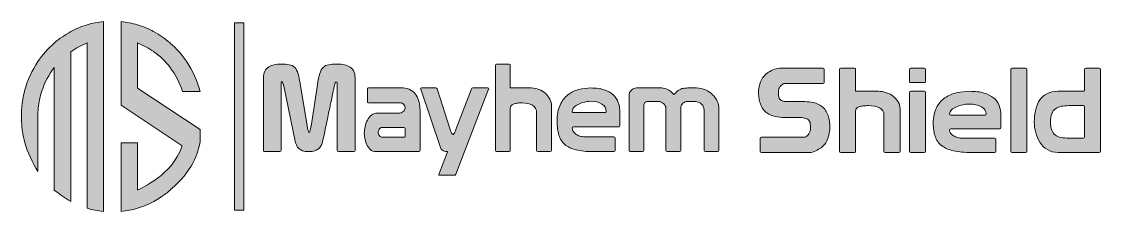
# Model space of a CAD drawing. Extents: x 92 to 728, y -340 to -228.
import ezdxf

# ---------------------------------------------------------------- set-up
doc = ezdxf.new("R2010")
doc.units = 0
doc.header["$MEASUREMENT"] = 0
doc.layers.add('Layer 1', color=7, linetype='Continuous', lineweight=0)

# ---------------------------------------------------------------- blocks, each defined once
blk = doc.blocks.new('Block_1')
at = {"layer": 'Layer 1', "true_color": 0x1b1464, "transparency": 33554687}
h = blk.add_hatch(color=179, dxfattribs=at)
h.dxf.hatch_style = 2
edge = h.paths.add_edge_path()
edge.add_spline(control_points=[(121.08, -233.93), (117.59, -235.8), (114.33, -238.06), (111.33, -240.64), (107.64, -243.84), (104.36, -247.55), (101.59, -251.66), (98.1, -256.85), (95.42, -262.68), (93.76, -268.96), (92.9, -272.22), (92.39, -275.6), (92.1, -279.07), (92.01, -280.11), (92, -281.17), (92, -282.24), (92, -282.24), (92, -285.8), (92, -285.8), (92, -286.94), (92.02, -288.06), (92.12, -289.17), (92.42, -292.64), (93.01, -296.02), (93.88, -299.28), (95.55, -305.48), (98.43, -311.25), (101.64, -316.38), (101.64, -316.38), (101.64, -284.32), (101.64, -284.32), (101.64, -284.22), (101.62, -284.12), (101.62, -284.02), (101.62, -283.92), (101.6, -283.82), (101.6, -283.73), (101.61, -282.15), (101.69, -280.6), (101.85, -279.07), (102.2, -275.56), (102.91, -272.18), (103.98, -268.96), (105.66, -263.88), (108.07, -259.21), (111.29, -255.12), (111.29, -255.12), (111.29, -327.4), (111.29, -327.4), (114.5, -329.99), (117.72, -332.24), (120.93, -334.11), (120.93, -334.11), (120.93, -245.8), (120.93, -245.8), (124.15, -243.69), (127.36, -241.96), (130.58, -240.67), (130.58, -240.67), (130.58, -338.12), (130.58, -338.12), (133.79, -339.05), (137.01, -339.68), (140.22, -340), (140.22, -340), (140.22, -228.04), (140.22, -228.04), (137.01, -228.36), (133.79, -228.99), (130.65, -229.93), (127.25, -230.93), (124.17, -232.28), (121.08, -233.93)], knot_values=[0, 0, 0, 0, 1, 1, 1, 2, 2, 2, 3, 3, 3, 4, 4, 4, 5, 5, 5, 6, 6, 6, 7, 7, 7, 8, 8, 8, 9, 9, 9, 10, 10, 10, 11, 11, 11, 12, 12, 12, 13, 13, 13, 14, 14, 14, 15, 15, 15, 16, 16, 16, 17, 17, 17, 18, 18, 18, 19, 19, 19, 20, 20, 20, 21, 21, 21, 22, 22, 22, 23, 23, 23, 24, 24, 24, 24], degree=3, periodic=0)
h = blk.add_hatch(color=179, dxfattribs=at)
h.dxf.hatch_style = 2
edge = h.paths.add_edge_path()
edge.add_spline(control_points=[(160.31, -267.27), (160.31, -267.27), (160.31, -240.67), (160.31, -240.67), (163.53, -241.95), (166.92, -243.69), (169.93, -245.79), (169.93, -245.8), (169.87, -245.8), (169.87, -245.8), (173.55, -248.38), (176.81, -251.52), (179.59, -255.12), (179.59, -255.12), (179.57, -255.29), (179.57, -255.29), (182.73, -259.38), (185.21, -264.23), (186.89, -269.28), (186.89, -269.28), (197.13, -269.28), (197.13, -269.28), (195.46, -262.54), (192.79, -257.01), (189.3, -251.82), (186.53, -247.71), (183.25, -243.92), (179.56, -240.73), (179.56, -240.73), (179.55, -240.68), (179.55, -240.68), (176.56, -238.1), (173.3, -235.82), (169.81, -233.96), (169.81, -233.96), (169.81, -233.95), (169.81, -233.94), (166.72, -232.29), (163.64, -230.94), (160.24, -229.93), (157.1, -229), (153.88, -228.36), (150.67, -228.04), (150.67, -228.04), (150.67, -277.38), (150.67, -277.38), (150.67, -277.38), (186.57, -301.29), (186.57, -301.29), (186.57, -301.29), (186.49, -301.29), (186.49, -301.29), (186.45, -301.51), (186.39, -301.75), (186.34, -301.98), (180.93, -318.09), (162.29, -326.52), (160.47, -327.3), (160.42, -327.33), (160.36, -327.35), (160.31, -327.37), (160.31, -327.37), (160.31, -299.6), (160.31, -299.6), (160.31, -299.6), (150.67, -299.6), (150.67, -299.6), (150.67, -299.6), (150.67, -340), (150.67, -340), (153.88, -339.68), (157.1, -339.05), (160.24, -338.12), (163.64, -337.11), (166.81, -335.76), (169.9, -334.11), (169.9, -334.11), (169.85, -334.11), (169.85, -334.11), (171.25, -333.36), (172.58, -332.53), (173.91, -331.66), (173.91, -331.66), (173.89, -331.69), (173.89, -331.69), (174.02, -331.6), (174.16, -331.51), (174.29, -331.41), (176.13, -330.18), (177.99, -328.85), (179.6, -327.4), (179.6, -327.4), (179.6, -327.4), (179.6, -327.4), (179.6, -327.34), (179.71, -327.14), (179.78, -327.09), (192.49, -316.41), (196.22, -305.5), (197.19, -298.76), (197.19, -298.76), (197.21, -298.76), (197.21, -298.76), (197.21, -298.59), (197.22, -298.41), (197.25, -298.24), (197.25, -298.23), (197.26, -298.23), (197.26, -298.23), (197.25, -298.12), (197.25, -298), (197.25, -297.88), (197.25, -297.88), (197.26, -297.88), (197.28, -297.88), (197.28, -297.88), (197.28, -296.6), (197.28, -296.6), (197.28, -293.53), (197.31, -291.7), (197.31, -291.7), (197.31, -291.7), (160.31, -267.27), (160.31, -267.27)], knot_values=[0, 0, 0, 0, 1, 1, 1, 2, 2, 2, 3, 3, 3, 4, 4, 4, 5, 5, 5, 6, 6, 6, 7, 7, 7, 8, 8, 8, 9, 9, 9, 10, 10, 10, 11, 11, 11, 12, 12, 12, 13, 13, 13, 14, 14, 14, 15, 15, 15, 16, 16, 16, 17, 17, 17, 18, 18, 18, 19, 19, 19, 20, 20, 20, 21, 21, 21, 22, 22, 22, 23, 23, 23, 24, 24, 24, 25, 25, 25, 26, 26, 26, 27, 27, 27, 28, 28, 28, 29, 29, 29, 30, 30, 30, 31, 31, 31, 32, 32, 32, 33, 33, 33, 34, 34, 34, 35, 35, 35, 36, 36, 36, 37, 37, 37, 38, 38, 38, 39, 39, 39, 40, 40, 40, 41, 41, 41, 41], degree=3, periodic=0)
at = {"layer": 'Layer 1'}
for points, knots in [([(121.08, -233.93), (117.59, -235.8), (114.33, -238.06), (111.33, -240.64), (107.64, -243.84), (104.36, -247.55), (101.59, -251.66), (98.1, -256.85), (95.42, -262.68), (93.76, -268.96), (92.9, -272.22), (92.39, -275.6), (92.1, -279.07), (92.01, -280.11), (92, -281.17), (92, -282.24), (92, -282.24), (92, -285.8), (92, -285.8), (92, -286.94), (92.02, -288.06), (92.12, -289.17), (92.42, -292.64), (93.01, -296.02), (93.88, -299.28), (95.55, -305.48), (98.43, -311.25), (101.64, -316.38), (101.64, -316.38), (101.64, -284.32), (101.64, -284.32), (101.64, -284.22), (101.62, -284.12), (101.62, -284.02), (101.62, -283.92), (101.6, -283.82), (101.6, -283.73), (101.61, -282.15), (101.69, -280.6), (101.85, -279.07), (102.2, -275.56), (102.91, -272.18), (103.98, -268.96), (105.66, -263.88), (108.07, -259.21), (111.29, -255.12), (111.29, -255.12), (111.29, -327.4), (111.29, -327.4), (114.5, -329.99), (117.72, -332.24), (120.93, -334.11), (120.93, -334.11), (120.93, -245.8), (120.93, -245.8), (124.15, -243.69), (127.36, -241.96), (130.58, -240.67), (130.58, -240.67), (130.58, -338.12), (130.58, -338.12), (133.79, -339.05), (137.01, -339.68), (140.22, -340), (140.22, -340), (140.22, -228.04), (140.22, -228.04), (137.01, -228.36), (133.79, -228.99), (130.65, -229.93), (127.25, -230.93), (124.17, -232.28), (121.08, -233.93)], [0, 0, 0, 0, 1, 1, 1, 2, 2, 2, 3, 3, 3, 4, 4, 4, 5, 5, 5, 6, 6, 6, 7, 7, 7, 8, 8, 8, 9, 9, 9, 10, 10, 10, 11, 11, 11, 12, 12, 12, 13, 13, 13, 14, 14, 14, 15, 15, 15, 16, 16, 16, 17, 17, 17, 18, 18, 18, 19, 19, 19, 20, 20, 20, 21, 21, 21, 22, 22, 22, 23, 23, 23, 24, 24, 24, 24]), ([(160.31, -267.27), (160.31, -267.27), (160.31, -240.67), (160.31, -240.67), (163.53, -241.95), (166.92, -243.69), (169.93, -245.79), (169.93, -245.8), (169.87, -245.8), (169.87, -245.8), (173.55, -248.38), (176.81, -251.52), (179.59, -255.12), (179.59, -255.12), (179.57, -255.29), (179.57, -255.29), (182.73, -259.38), (185.21, -264.23), (186.89, -269.28), (186.89, -269.28), (197.13, -269.28), (197.13, -269.28), (195.46, -262.54), (192.79, -257.01), (189.3, -251.82), (186.53, -247.71), (183.25, -243.92), (179.56, -240.73), (179.56, -240.73), (179.55, -240.68), (179.55, -240.68), (176.56, -238.1), (173.3, -235.82), (169.81, -233.96), (169.81, -233.96), (169.81, -233.95), (169.81, -233.94), (166.72, -232.29), (163.64, -230.94), (160.24, -229.93), (157.1, -229), (153.88, -228.36), (150.67, -228.04), (150.67, -228.04), (150.67, -277.38), (150.67, -277.38), (150.67, -277.38), (186.57, -301.29), (186.57, -301.29), (186.57, -301.29), (186.49, -301.29), (186.49, -301.29), (186.45, -301.51), (186.39, -301.75), (186.34, -301.98), (180.93, -318.09), (162.29, -326.52), (160.47, -327.3), (160.42, -327.33), (160.36, -327.35), (160.31, -327.37), (160.31, -327.37), (160.31, -299.6), (160.31, -299.6), (160.31, -299.6), (150.67, -299.6), (150.67, -299.6), (150.67, -299.6), (150.67, -340), (150.67, -340), (153.88, -339.68), (157.1, -339.05), (160.24, -338.12), (163.64, -337.11), (166.81, -335.76), (169.9, -334.11), (169.9, -334.11), (169.85, -334.11), (169.85, -334.11), (171.25, -333.36), (172.58, -332.53), (173.91, -331.66), (173.91, -331.66), (173.89, -331.69), (173.89, -331.69), (174.02, -331.6), (174.16, -331.51), (174.29, -331.41), (176.13, -330.18), (177.99, -328.85), (179.6, -327.4), (179.6, -327.4), (179.6, -327.4), (179.6, -327.4), (179.6, -327.34), (179.71, -327.14), (179.78, -327.09), (192.49, -316.41), (196.22, -305.5), (197.19, -298.76), (197.19, -298.76), (197.21, -298.76), (197.21, -298.76), (197.21, -298.59), (197.22, -298.41), (197.25, -298.24), (197.25, -298.23), (197.26, -298.23), (197.26, -298.23), (197.25, -298.12), (197.25, -298), (197.25, -297.88), (197.25, -297.88), (197.26, -297.88), (197.28, -297.88), (197.28, -297.88), (197.28, -296.6), (197.28, -296.6), (197.28, -293.53), (197.31, -291.7), (197.31, -291.7), (197.31, -291.7), (160.31, -267.27), (160.31, -267.27)], [0, 0, 0, 0, 1, 1, 1, 2, 2, 2, 3, 3, 3, 4, 4, 4, 5, 5, 5, 6, 6, 6, 7, 7, 7, 8, 8, 8, 9, 9, 9, 10, 10, 10, 11, 11, 11, 12, 12, 12, 13, 13, 13, 14, 14, 14, 15, 15, 15, 16, 16, 16, 17, 17, 17, 18, 18, 18, 19, 19, 19, 20, 20, 20, 21, 21, 21, 22, 22, 22, 23, 23, 23, 24, 24, 24, 25, 25, 25, 26, 26, 26, 27, 27, 27, 28, 28, 28, 29, 29, 29, 30, 30, 30, 31, 31, 31, 32, 32, 32, 33, 33, 33, 34, 34, 34, 35, 35, 35, 36, 36, 36, 37, 37, 37, 38, 38, 38, 39, 39, 39, 40, 40, 40, 41, 41, 41, 41])]:
    blk.add_open_spline(points, degree=3, knots=knots, dxfattribs=at)
blk = doc.blocks.new('Block_2')
at = {"layer": 'Layer 1', "true_color": 0x1b1464, "transparency": 33554687}
h = blk.add_hatch(color=179, dxfattribs=at)
h.dxf.hatch_style = 2
edge = h.paths.add_edge_path()
edge.add_spline(control_points=[(234.45, -261.31), (234.45, -259.72), (234.74, -258.4), (235.32, -257.35), (235.89, -256.29), (236.66, -255.45), (237.62, -254.83), (238.58, -254.21), (239.67, -253.76), (240.9, -253.5), (242.12, -253.23), (243.38, -253.1), (244.68, -253.1), (246.74, -253.1), (248.42, -253.22), (249.72, -253.46), (251.01, -253.7), (252.08, -254.24), (252.92, -255.08), (253.76, -255.92), (254.42, -257.18), (254.9, -258.86), (255.38, -260.54), (255.86, -262.82), (256.34, -265.7), (256.34, -265.7), (260.23, -289.53), (260.23, -289.53), (260.28, -289.73), (260.34, -290.04), (260.41, -290.47), (260.48, -290.9), (260.58, -291.33), (260.7, -291.76), (260.82, -292.2), (260.94, -292.58), (261.06, -292.92), (261.18, -293.25), (261.29, -293.42), (261.38, -293.42), (261.48, -293.42), (261.6, -293.25), (261.74, -292.92), (261.89, -292.58), (262.01, -292.2), (262.1, -291.76), (262.2, -291.33), (262.29, -290.91), (262.39, -290.5), (262.49, -290.1), (262.53, -289.85), (262.53, -289.75), (262.53, -289.75), (266.28, -265.41), (266.28, -265.41), (266.71, -262.63), (267.18, -260.41), (267.68, -258.75), (268.19, -257.1), (268.86, -255.86), (269.7, -255.04), (270.54, -254.23), (271.63, -253.7), (272.97, -253.46), (274.32, -253.22), (276.04, -253.1), (278.16, -253.1), (281.18, -253.1), (283.65, -253.7), (285.57, -254.9), (287.49, -256.1), (288.45, -258.17), (288.45, -261.09), (288.45, -261.09), (288.45, -304), (288.45, -304), (288.45, -304.48), (288.21, -304.72), (287.73, -304.72), (287.73, -304.72), (278.73, -304.72), (278.73, -304.72), (278.25, -304.72), (278.01, -304.48), (278.01, -304), (278.01, -304), (278.01, -264.76), (278.01, -264.76), (278.01, -264.67), (277.99, -264.47), (277.94, -264.15), (277.89, -263.84), (277.75, -263.68), (277.51, -263.68), (277.27, -263.68), (277.09, -263.77), (276.97, -263.94), (276.85, -264.11), (276.74, -264.29), (276.65, -264.48), (276.6, -264.57), (276.54, -264.79), (276.47, -265.12), (276.39, -265.46), (276.32, -265.82), (276.25, -266.2), (276.18, -266.59), (276.11, -266.97), (276.03, -267.36), (275.96, -267.74), (275.9, -268.03), (275.85, -268.22), (275.57, -269.42), (275.29, -270.68), (275.03, -272), (274.76, -273.32), (274.39, -275.07), (273.91, -277.26), (273.43, -279.44), (272.84, -282.22), (272.15, -285.61), (271.45, -288.99), (270.53, -293.33), (269.37, -298.6), (269.23, -299.37), (268.99, -300.12), (268.65, -300.84), (268.32, -301.56), (267.85, -302.2), (267.25, -302.78), (266.65, -303.36), (265.85, -303.82), (264.84, -304.18), (263.83, -304.54), (262.56, -304.72), (261.02, -304.72), (259.63, -304.72), (258.49, -304.56), (257.6, -304.22), (256.71, -303.88), (255.98, -303.46), (255.41, -302.96), (254.83, -302.46), (254.4, -301.89), (254.11, -301.27), (253.82, -300.65), (253.61, -300.04), (253.46, -299.47), (253.46, -299.47), (246.26, -265.2), (246.26, -265.2), (246.21, -265.1), (246.13, -264.83), (246.01, -264.37), (245.89, -263.91), (245.73, -263.66), (245.54, -263.61), (245.54, -263.61), (245.18, -263.61), (245.18, -263.61), (244.99, -263.61), (244.89, -263.78), (244.89, -264.12), (244.89, -264.12), (244.89, -304), (244.89, -304), (244.89, -304.48), (244.65, -304.72), (244.17, -304.72), (244.17, -304.72), (235.17, -304.72), (235.17, -304.72), (234.69, -304.72), (234.45, -304.48), (234.45, -304), (234.45, -304), (234.45, -261.31), (234.45, -261.31)], knot_values=[0, 0, 0, 0, 1, 1, 1, 2, 2, 2, 3, 3, 3, 4, 4, 4, 5, 5, 5, 6, 6, 6, 7, 7, 7, 8, 8, 8, 9, 9, 9, 10, 10, 10, 11, 11, 11, 12, 12, 12, 13, 13, 13, 14, 14, 14, 15, 15, 15, 16, 16, 16, 17, 17, 17, 18, 18, 18, 19, 19, 19, 20, 20, 20, 21, 21, 21, 22, 22, 22, 23, 23, 23, 24, 24, 24, 25, 25, 25, 26, 26, 26, 27, 27, 27, 28, 28, 28, 29, 29, 29, 30, 30, 30, 31, 31, 31, 32, 32, 32, 33, 33, 33, 34, 34, 34, 35, 35, 35, 36, 36, 36, 37, 37, 37, 38, 38, 38, 39, 39, 39, 40, 40, 40, 41, 41, 41, 42, 42, 42, 43, 43, 43, 44, 44, 44, 45, 45, 45, 46, 46, 46, 47, 47, 47, 48, 48, 48, 49, 49, 49, 50, 50, 50, 51, 51, 51, 52, 52, 52, 53, 53, 53, 54, 54, 54, 55, 55, 55, 56, 56, 56, 57, 57, 57, 58, 58, 58, 59, 59, 59, 59], degree=3, periodic=0)
h = blk.add_hatch(color=179, dxfattribs=at)
h.dxf.hatch_style = 2
edge = h.paths.add_edge_path()
edge.add_spline(control_points=[(392.96, -277.4), (391.3, -276.46), (389.28, -276), (386.88, -276), (386.06, -276), (385.24, -276.03), (384.43, -276.1), (383.61, -276.18), (382.88, -276.32), (382.23, -276.54), (381.58, -276.75), (381.04, -277.08), (380.61, -277.51), (380.18, -277.94), (379.96, -278.49), (379.96, -279.16), (379.96, -279.16), (379.96, -304), (379.96, -304), (379.96, -304.48), (379.72, -304.72), (379.24, -304.72), (379.24, -304.72), (371.9, -304.72), (371.9, -304.72), (371.42, -304.72), (371.18, -304.48), (371.18, -304), (371.18, -304), (371.18, -296.66), (371.18, -296.66), (371.18, -296.66), (371.18, -296.52), (371.18, -296.52), (371.18, -296.52), (371.18, -253.82), (371.18, -253.82), (371.18, -253.34), (371.42, -253.1), (371.9, -253.1), (371.9, -253.1), (379.24, -253.1), (379.24, -253.1), (379.72, -253.1), (379.96, -253.34), (379.96, -253.82), (379.96, -253.82), (379.96, -267.21), (379.96, -267.21), (379.96, -267.21), (392.49, -267.21), (392.49, -267.21), (393.98, -267.21), (395.43, -267.49), (396.85, -268.04), (398.26, -268.59), (399.51, -269.36), (400.59, -270.34), (401.67, -271.33), (402.55, -272.47), (403.22, -273.76), (403.89, -275.06), (404.23, -276.43), (404.23, -277.87), (404.23, -277.87), (404.23, -304), (404.23, -304), (404.23, -304.48), (403.99, -304.72), (403.51, -304.72), (403.51, -304.72), (396.16, -304.72), (396.16, -304.72), (395.68, -304.72), (395.44, -304.48), (395.44, -304), (395.44, -304), (395.44, -281.97), (395.44, -281.97), (395.44, -279.86), (394.62, -278.34), (392.96, -277.4)], knot_values=[0, 0, 0, 0, 1, 1, 1, 2, 2, 2, 3, 3, 3, 4, 4, 4, 5, 5, 5, 6, 6, 6, 7, 7, 7, 8, 8, 8, 9, 9, 9, 10, 10, 10, 11, 11, 11, 12, 12, 12, 13, 13, 13, 14, 14, 14, 15, 15, 15, 16, 16, 16, 17, 17, 17, 18, 18, 18, 19, 19, 19, 20, 20, 20, 21, 21, 21, 22, 22, 22, 23, 23, 23, 24, 24, 24, 25, 25, 25, 26, 26, 26, 27, 27, 27, 27], degree=3, periodic=0)
h = blk.add_hatch(color=179, dxfattribs=at)
h.dxf.hatch_style = 2
edge = h.paths.add_edge_path()
edge.add_spline(control_points=[(317.25, -296.3), (317.73, -296.3), (317.97, -296.06), (317.97, -295.58), (317.97, -295.58), (317.97, -291.26), (317.97, -291.26), (317.97, -290.78), (317.73, -290.54), (317.25, -290.54), (317.25, -290.54), (304.44, -290.54), (304.44, -290.54), (303.76, -290.54), (303.21, -290.82), (302.78, -291.37), (302.35, -291.92), (302.13, -292.53), (302.13, -293.2), (302.13, -294.02), (302.37, -294.74), (302.85, -295.36), (303.33, -295.99), (304, -296.3), (304.87, -296.3), (304.87, -296.3), (317.25, -296.3), (317.25, -296.3)], knot_values=[0, 0, 0, 0, 1, 1, 1, 2, 2, 2, 3, 3, 3, 4, 4, 4, 5, 5, 5, 6, 6, 6, 7, 7, 7, 8, 8, 8, 9, 9, 9, 9], degree=3, periodic=0)
edge = h.paths.add_edge_path()
edge.add_spline(control_points=[(296.45, -267.21), (296.45, -267.21), (316.75, -267.21), (316.75, -267.21), (318.57, -267.21), (320.12, -267.61), (321.39, -268.4), (322.66, -269.19), (323.7, -270.21), (324.49, -271.46), (325.28, -272.71), (325.86, -274.1), (326.22, -275.64), (326.58, -277.17), (326.76, -278.71), (326.76, -280.24), (326.76, -280.24), (326.76, -304), (326.76, -304), (326.76, -304.48), (326.52, -304.72), (326.04, -304.72), (326.04, -304.72), (300.91, -304.72), (300.91, -304.72), (299.47, -304.72), (298.29, -304.28), (297.38, -303.39), (296.47, -302.5), (295.76, -301.46), (295.26, -300.26), (294.75, -299.06), (294.4, -297.86), (294.21, -296.66), (294.02, -295.46), (293.92, -294.55), (293.92, -293.92), (293.92, -292.77), (294.07, -291.5), (294.36, -290.11), (294.64, -288.72), (295.1, -287.43), (295.72, -286.26), (296.35, -285.08), (297.16, -284.09), (298.17, -283.27), (299.18, -282.45), (300.4, -282.04), (301.85, -282.04), (301.85, -282.04), (313.87, -282.04), (313.87, -282.04), (315.12, -282.04), (316.11, -281.75), (316.86, -281.14), (317.6, -280.54), (317.97, -279.84), (317.97, -279.02), (317.97, -278.35), (317.73, -277.68), (317.25, -277), (316.77, -276.33), (316.15, -276), (315.38, -276), (315.38, -276), (296.45, -276), (296.45, -276), (295.96, -276), (295.72, -275.76), (295.72, -275.28), (295.72, -275.28), (295.72, -267.93), (295.72, -267.93), (295.72, -267.45), (295.96, -267.21), (296.45, -267.21)], knot_values=[0, 0, 0, 0, 1, 1, 1, 2, 2, 2, 3, 3, 3, 4, 4, 4, 5, 5, 5, 6, 6, 6, 7, 7, 7, 8, 8, 8, 9, 9, 9, 10, 10, 10, 11, 11, 11, 12, 12, 12, 13, 13, 13, 14, 14, 14, 15, 15, 15, 16, 16, 16, 17, 17, 17, 18, 18, 18, 19, 19, 19, 20, 20, 20, 21, 21, 21, 22, 22, 22, 23, 23, 23, 24, 24, 24, 25, 25, 25, 25], degree=3, periodic=0)
h = blk.add_hatch(color=179, dxfattribs=at)
h.dxf.hatch_style = 2
edge = h.paths.add_edge_path()
edge.add_spline(control_points=[(338.21, -318.69), (337.96, -318.69), (337.84, -318.6), (337.84, -318.4), (337.84, -318.4), (337.84, -318.19), (337.84, -318.19), (337.84, -318.19), (342.88, -304.87), (342.88, -304.87), (342.88, -304.87), (342.88, -304.8), (342.88, -304.8), (342.88, -304.7), (342.72, -304.65), (342.38, -304.65), (342.04, -304.65), (341.66, -304.61), (341.23, -304.51), (340.8, -304.41), (340.35, -304.21), (339.9, -303.9), (339.44, -303.58), (339.09, -303.07), (338.85, -302.35), (338.85, -302.35), (327.19, -268), (327.19, -268), (327.14, -267.96), (327.12, -267.86), (327.12, -267.72), (327.12, -267.38), (327.28, -267.21), (327.62, -267.21), (327.62, -267.21), (335.97, -267.21), (335.97, -267.21), (336.4, -267.21), (336.69, -267.38), (336.84, -267.72), (336.84, -267.72), (344.47, -291.69), (344.47, -291.69), (344.52, -291.84), (344.59, -292.06), (344.68, -292.38), (344.78, -292.69), (344.91, -293), (345.08, -293.31), (345.25, -293.63), (345.43, -293.91), (345.62, -294.18), (345.81, -294.44), (346, -294.57), (346.2, -294.57), (346.39, -294.57), (346.58, -294.45), (346.77, -294.21), (346.96, -293.97), (347.13, -293.7), (347.28, -293.38), (347.42, -293.07), (347.55, -292.76), (347.67, -292.45), (347.79, -292.14), (347.88, -291.91), (347.92, -291.76), (347.92, -291.76), (357.07, -267.64), (357.07, -267.64), (357.16, -267.36), (357.43, -267.21), (357.86, -267.21), (357.86, -267.21), (366.5, -267.21), (366.5, -267.21), (366.98, -267.21), (367.22, -267.38), (367.22, -267.72), (367.22, -267.81), (367.2, -267.91), (367.15, -268), (367.15, -268), (347.92, -318.12), (347.92, -318.12), (347.78, -318.5), (347.4, -318.69), (346.77, -318.69), (346.77, -318.69), (338.21, -318.69), (338.21, -318.69)], knot_values=[0, 0, 0, 0, 1, 1, 1, 2, 2, 2, 3, 3, 3, 4, 4, 4, 5, 5, 5, 6, 6, 6, 7, 7, 7, 8, 8, 8, 9, 9, 9, 10, 10, 10, 11, 11, 11, 12, 12, 12, 13, 13, 13, 14, 14, 14, 15, 15, 15, 16, 16, 16, 17, 17, 17, 18, 18, 18, 19, 19, 19, 20, 20, 20, 21, 21, 21, 22, 22, 22, 23, 23, 23, 24, 24, 24, 25, 25, 25, 26, 26, 26, 27, 27, 27, 28, 28, 28, 29, 29, 29, 30, 30, 30, 30], degree=3, periodic=0)
h = blk.add_hatch(color=179, dxfattribs=at)
h.dxf.hatch_style = 2
edge = h.paths.add_edge_path()
edge.add_spline(control_points=[(435.69, -281.76), (436.17, -281.76), (436.41, -281.52), (436.41, -281.04), (436.41, -279.21), (435.57, -277.76), (433.89, -276.68), (432.21, -275.6), (429.86, -275.06), (426.83, -275.06), (425.87, -275.06), (424.81, -275.2), (423.63, -275.49), (422.45, -275.78), (421.33, -276.18), (420.25, -276.68), (419.17, -277.18), (418.27, -277.81), (417.55, -278.55), (416.83, -279.3), (416.47, -280.13), (416.47, -281.04), (416.47, -281.52), (416.71, -281.76), (417.19, -281.76), (417.19, -281.76), (435.69, -281.76), (435.69, -281.76)], knot_values=[0, 0, 0, 0, 1, 1, 1, 2, 2, 2, 3, 3, 3, 4, 4, 4, 5, 5, 5, 6, 6, 6, 7, 7, 7, 8, 8, 8, 9, 9, 9, 9], degree=3, periodic=0)
edge = h.paths.add_edge_path()
edge.add_spline(control_points=[(416.47, -290.9), (416.47, -291.62), (416.66, -292.28), (417.04, -292.88), (417.43, -293.48), (417.94, -294.01), (418.59, -294.46), (419.24, -294.92), (420.02, -295.28), (420.93, -295.54), (421.84, -295.81), (422.8, -295.94), (423.81, -295.94), (423.81, -295.94), (440.95, -295.94), (440.95, -295.94), (441.43, -295.94), (441.67, -296.18), (441.67, -296.66), (441.67, -296.66), (441.67, -304), (441.67, -304), (441.67, -304.48), (441.43, -304.72), (440.95, -304.72), (440.95, -304.72), (428.78, -304.72), (428.78, -304.72), (424.75, -304.72), (421.37, -304.39), (418.66, -303.72), (415.95, -303.04), (413.77, -301.98), (412.11, -300.51), (410.46, -299.05), (409.28, -297.19), (408.58, -294.93), (407.89, -292.68), (407.54, -289.96), (407.54, -286.8), (407.54, -282.96), (408.13, -279.78), (409.3, -277.26), (410.48, -274.74), (412.01, -272.73), (413.91, -271.24), (415.81, -269.76), (417.94, -268.71), (420.32, -268.11), (422.7, -267.51), (425.08, -267.21), (427.48, -267.21), (430.46, -267.21), (433.03, -267.56), (435.19, -268.26), (437.35, -268.95), (439.12, -269.94), (440.51, -271.21), (441.91, -272.48), (442.93, -274.03), (443.58, -275.85), (444.22, -277.68), (444.55, -279.72), (444.55, -281.97), (444.55, -281.97), (444.55, -289.46), (444.55, -289.46), (444.55, -289.94), (444.31, -290.18), (443.83, -290.18), (443.83, -290.18), (417.19, -290.18), (417.19, -290.18), (416.71, -290.18), (416.47, -290.42), (416.47, -290.9)], knot_values=[0, 0, 0, 0, 1, 1, 1, 2, 2, 2, 3, 3, 3, 4, 4, 4, 5, 5, 5, 6, 6, 6, 7, 7, 7, 8, 8, 8, 9, 9, 9, 10, 10, 10, 11, 11, 11, 12, 12, 12, 13, 13, 13, 14, 14, 14, 15, 15, 15, 16, 16, 16, 17, 17, 17, 18, 18, 18, 19, 19, 19, 20, 20, 20, 21, 21, 21, 22, 22, 22, 23, 23, 23, 24, 24, 24, 25, 25, 25, 25], degree=3, periodic=0)
h = blk.add_hatch(color=179, dxfattribs=at)
h.dxf.hatch_style = 2
edge = h.paths.add_edge_path()
edge.add_spline(control_points=[(449.88, -271.53), (449.88, -270.33), (450.34, -269.31), (451.28, -268.47), (452.21, -267.63), (453.21, -267.21), (454.27, -267.21), (454.27, -267.21), (469.17, -267.21), (469.17, -267.21), (470.42, -267.21), (471.57, -267.5), (472.63, -268.08), (473.68, -268.65), (474.45, -269.18), (474.93, -269.66), (475.17, -269.9), (475.45, -270.18), (475.76, -270.49), (476.07, -270.8), (476.27, -270.96), (476.37, -270.96), (476.47, -270.96), (476.6, -270.87), (476.77, -270.7), (476.93, -270.54), (477.14, -270.31), (477.38, -270.02), (477.62, -269.73), (477.92, -269.42), (478.28, -269.08), (478.64, -268.75), (479.08, -268.46), (479.61, -268.22), (480.57, -267.69), (481.54, -267.39), (482.53, -267.32), (483.51, -267.25), (484.15, -267.21), (484.43, -267.21), (484.43, -267.21), (489.55, -267.21), (489.55, -267.21), (491.51, -267.21), (493.31, -267.58), (494.95, -268.33), (496.58, -269.07), (497.98, -270.02), (499.16, -271.17), (500.33, -272.32), (501.25, -273.61), (501.89, -275.02), (502.54, -276.44), (502.87, -277.82), (502.87, -279.16), (502.87, -279.16), (502.87, -304), (502.87, -304), (502.87, -304.48), (502.63, -304.72), (502.15, -304.72), (502.15, -304.72), (494.88, -304.72), (494.88, -304.72), (494.35, -304.72), (494.08, -304.48), (494.08, -304), (494.08, -304), (494.08, -280.1), (494.08, -280.1), (494.08, -279.33), (493.91, -278.65), (493.58, -278.05), (493.24, -277.45), (492.82, -276.93), (492.32, -276.5), (491.81, -276.07), (491.26, -275.74), (490.66, -275.53), (490.06, -275.31), (489.5, -275.2), (488.97, -275.2), (488.97, -275.2), (484.22, -275.2), (484.22, -275.2), (483.35, -275.2), (482.5, -275.53), (481.66, -276.18), (480.82, -276.82), (480.4, -277.77), (480.4, -279.02), (480.4, -279.02), (480.4, -304), (480.4, -304), (480.4, -304.48), (480.16, -304.72), (479.68, -304.72), (479.68, -304.72), (472.34, -304.72), (472.34, -304.72), (471.86, -304.72), (471.62, -304.48), (471.62, -304), (471.62, -304), (471.62, -279.02), (471.62, -279.02), (471.62, -278.06), (471.15, -277.18), (470.21, -276.39), (469.28, -275.6), (468.26, -275.2), (467.16, -275.2), (467.16, -275.2), (460.53, -275.2), (460.53, -275.2), (460, -275.2), (459.56, -275.42), (459.2, -275.85), (458.84, -276.28), (458.66, -276.79), (458.66, -277.36), (458.66, -277.36), (458.66, -304), (458.66, -304), (458.66, -304.48), (458.42, -304.72), (457.94, -304.72), (457.94, -304.72), (450.59, -304.72), (450.59, -304.72), (450.11, -304.72), (449.88, -304.48), (449.88, -304), (449.88, -304), (449.88, -271.53), (449.88, -271.53)], knot_values=[0, 0, 0, 0, 1, 1, 1, 2, 2, 2, 3, 3, 3, 4, 4, 4, 5, 5, 5, 6, 6, 6, 7, 7, 7, 8, 8, 8, 9, 9, 9, 10, 10, 10, 11, 11, 11, 12, 12, 12, 13, 13, 13, 14, 14, 14, 15, 15, 15, 16, 16, 16, 17, 17, 17, 18, 18, 18, 19, 19, 19, 20, 20, 20, 21, 21, 21, 22, 22, 22, 23, 23, 23, 24, 24, 24, 25, 25, 25, 26, 26, 26, 27, 27, 27, 28, 28, 28, 29, 29, 29, 30, 30, 30, 31, 31, 31, 32, 32, 32, 33, 33, 33, 34, 34, 34, 35, 35, 35, 36, 36, 36, 37, 37, 37, 38, 38, 38, 39, 39, 39, 40, 40, 40, 41, 41, 41, 42, 42, 42, 43, 43, 43, 44, 44, 44, 45, 45, 45, 45], degree=3, periodic=0)
at = {"layer": 'Layer 1'}
for points, knots in [([(234.45, -261.31), (234.45, -259.72), (234.74, -258.4), (235.32, -257.35), (235.89, -256.29), (236.66, -255.45), (237.62, -254.83), (238.58, -254.21), (239.67, -253.76), (240.9, -253.5), (242.12, -253.23), (243.38, -253.1), (244.68, -253.1), (246.74, -253.1), (248.42, -253.22), (249.72, -253.46), (251.01, -253.7), (252.08, -254.24), (252.92, -255.08), (253.76, -255.92), (254.42, -257.18), (254.9, -258.86), (255.38, -260.54), (255.86, -262.82), (256.34, -265.7), (256.34, -265.7), (260.23, -289.53), (260.23, -289.53), (260.28, -289.73), (260.34, -290.04), (260.41, -290.47), (260.48, -290.9), (260.58, -291.33), (260.7, -291.76), (260.82, -292.2), (260.94, -292.58), (261.06, -292.92), (261.18, -293.25), (261.29, -293.42), (261.38, -293.42), (261.48, -293.42), (261.6, -293.25), (261.74, -292.92), (261.89, -292.58), (262.01, -292.2), (262.1, -291.76), (262.2, -291.33), (262.29, -290.91), (262.39, -290.5), (262.49, -290.1), (262.53, -289.85), (262.53, -289.75), (262.53, -289.75), (266.28, -265.41), (266.28, -265.41), (266.71, -262.63), (267.18, -260.41), (267.68, -258.75), (268.19, -257.1), (268.86, -255.86), (269.7, -255.04), (270.54, -254.23), (271.63, -253.7), (272.97, -253.46), (274.32, -253.22), (276.04, -253.1), (278.16, -253.1), (281.18, -253.1), (283.65, -253.7), (285.57, -254.9), (287.49, -256.1), (288.45, -258.17), (288.45, -261.09), (288.45, -261.09), (288.45, -304), (288.45, -304), (288.45, -304.48), (288.21, -304.72), (287.73, -304.72), (287.73, -304.72), (278.73, -304.72), (278.73, -304.72), (278.25, -304.72), (278.01, -304.48), (278.01, -304), (278.01, -304), (278.01, -264.76), (278.01, -264.76), (278.01, -264.67), (277.99, -264.47), (277.94, -264.15), (277.89, -263.84), (277.75, -263.68), (277.51, -263.68), (277.27, -263.68), (277.09, -263.77), (276.97, -263.94), (276.85, -264.11), (276.74, -264.29), (276.65, -264.48), (276.6, -264.57), (276.54, -264.79), (276.47, -265.12), (276.39, -265.46), (276.32, -265.82), (276.25, -266.2), (276.18, -266.59), (276.11, -266.97), (276.03, -267.36), (275.96, -267.74), (275.9, -268.03), (275.85, -268.22), (275.57, -269.42), (275.29, -270.68), (275.03, -272), (274.76, -273.32), (274.39, -275.07), (273.91, -277.26), (273.43, -279.44), (272.84, -282.22), (272.15, -285.61), (271.45, -288.99), (270.53, -293.33), (269.37, -298.6), (269.23, -299.37), (268.99, -300.12), (268.65, -300.84), (268.32, -301.56), (267.85, -302.2), (267.25, -302.78), (266.65, -303.36), (265.85, -303.82), (264.84, -304.18), (263.83, -304.54), (262.56, -304.72), (261.02, -304.72), (259.63, -304.72), (258.49, -304.56), (257.6, -304.22), (256.71, -303.88), (255.98, -303.46), (255.41, -302.96), (254.83, -302.46), (254.4, -301.89), (254.11, -301.27), (253.82, -300.65), (253.61, -300.04), (253.46, -299.47), (253.46, -299.47), (246.26, -265.2), (246.26, -265.2), (246.21, -265.1), (246.13, -264.83), (246.01, -264.37), (245.89, -263.91), (245.73, -263.66), (245.54, -263.61), (245.54, -263.61), (245.18, -263.61), (245.18, -263.61), (244.99, -263.61), (244.89, -263.78), (244.89, -264.12), (244.89, -264.12), (244.89, -304), (244.89, -304), (244.89, -304.48), (244.65, -304.72), (244.17, -304.72), (244.17, -304.72), (235.17, -304.72), (235.17, -304.72), (234.69, -304.72), (234.45, -304.48), (234.45, -304), (234.45, -304), (234.45, -261.31), (234.45, -261.31)], [0, 0, 0, 0, 1, 1, 1, 2, 2, 2, 3, 3, 3, 4, 4, 4, 5, 5, 5, 6, 6, 6, 7, 7, 7, 8, 8, 8, 9, 9, 9, 10, 10, 10, 11, 11, 11, 12, 12, 12, 13, 13, 13, 14, 14, 14, 15, 15, 15, 16, 16, 16, 17, 17, 17, 18, 18, 18, 19, 19, 19, 20, 20, 20, 21, 21, 21, 22, 22, 22, 23, 23, 23, 24, 24, 24, 25, 25, 25, 26, 26, 26, 27, 27, 27, 28, 28, 28, 29, 29, 29, 30, 30, 30, 31, 31, 31, 32, 32, 32, 33, 33, 33, 34, 34, 34, 35, 35, 35, 36, 36, 36, 37, 37, 37, 38, 38, 38, 39, 39, 39, 40, 40, 40, 41, 41, 41, 42, 42, 42, 43, 43, 43, 44, 44, 44, 45, 45, 45, 46, 46, 46, 47, 47, 47, 48, 48, 48, 49, 49, 49, 50, 50, 50, 51, 51, 51, 52, 52, 52, 53, 53, 53, 54, 54, 54, 55, 55, 55, 56, 56, 56, 57, 57, 57, 58, 58, 58, 59, 59, 59, 59]), ([(392.96, -277.4), (391.3, -276.46), (389.28, -276), (386.88, -276), (386.06, -276), (385.24, -276.03), (384.43, -276.1), (383.61, -276.18), (382.88, -276.32), (382.23, -276.54), (381.58, -276.75), (381.04, -277.08), (380.61, -277.51), (380.18, -277.94), (379.96, -278.49), (379.96, -279.16), (379.96, -279.16), (379.96, -304), (379.96, -304), (379.96, -304.48), (379.72, -304.72), (379.24, -304.72), (379.24, -304.72), (371.9, -304.72), (371.9, -304.72), (371.42, -304.72), (371.18, -304.48), (371.18, -304), (371.18, -304), (371.18, -296.66), (371.18, -296.66), (371.18, -296.66), (371.18, -296.52), (371.18, -296.52), (371.18, -296.52), (371.18, -253.82), (371.18, -253.82), (371.18, -253.34), (371.42, -253.1), (371.9, -253.1), (371.9, -253.1), (379.24, -253.1), (379.24, -253.1), (379.72, -253.1), (379.96, -253.34), (379.96, -253.82), (379.96, -253.82), (379.96, -267.21), (379.96, -267.21), (379.96, -267.21), (392.49, -267.21), (392.49, -267.21), (393.98, -267.21), (395.43, -267.49), (396.85, -268.04), (398.26, -268.59), (399.51, -269.36), (400.59, -270.34), (401.67, -271.33), (402.55, -272.47), (403.22, -273.76), (403.89, -275.06), (404.23, -276.43), (404.23, -277.87), (404.23, -277.87), (404.23, -304), (404.23, -304), (404.23, -304.48), (403.99, -304.72), (403.51, -304.72), (403.51, -304.72), (396.16, -304.72), (396.16, -304.72), (395.68, -304.72), (395.44, -304.48), (395.44, -304), (395.44, -304), (395.44, -281.97), (395.44, -281.97), (395.44, -279.86), (394.62, -278.34), (392.96, -277.4)], [0, 0, 0, 0, 1, 1, 1, 2, 2, 2, 3, 3, 3, 4, 4, 4, 5, 5, 5, 6, 6, 6, 7, 7, 7, 8, 8, 8, 9, 9, 9, 10, 10, 10, 11, 11, 11, 12, 12, 12, 13, 13, 13, 14, 14, 14, 15, 15, 15, 16, 16, 16, 17, 17, 17, 18, 18, 18, 19, 19, 19, 20, 20, 20, 21, 21, 21, 22, 22, 22, 23, 23, 23, 24, 24, 24, 25, 25, 25, 26, 26, 26, 27, 27, 27, 27]), ([(296.45, -267.21), (296.45, -267.21), (316.75, -267.21), (316.75, -267.21), (318.57, -267.21), (320.12, -267.61), (321.39, -268.4), (322.66, -269.19), (323.7, -270.21), (324.49, -271.46), (325.28, -272.71), (325.86, -274.1), (326.22, -275.64), (326.58, -277.17), (326.76, -278.71), (326.76, -280.24), (326.76, -280.24), (326.76, -304), (326.76, -304), (326.76, -304.48), (326.52, -304.72), (326.04, -304.72), (326.04, -304.72), (300.91, -304.72), (300.91, -304.72), (299.47, -304.72), (298.29, -304.28), (297.38, -303.39), (296.47, -302.5), (295.76, -301.46), (295.26, -300.26), (294.75, -299.06), (294.4, -297.86), (294.21, -296.66), (294.02, -295.46), (293.92, -294.55), (293.92, -293.92), (293.92, -292.77), (294.07, -291.5), (294.36, -290.11), (294.64, -288.72), (295.1, -287.43), (295.72, -286.26), (296.35, -285.08), (297.16, -284.09), (298.17, -283.27), (299.18, -282.45), (300.4, -282.04), (301.85, -282.04), (301.85, -282.04), (313.87, -282.04), (313.87, -282.04), (315.12, -282.04), (316.11, -281.75), (316.86, -281.14), (317.6, -280.54), (317.97, -279.84), (317.97, -279.02), (317.97, -278.35), (317.73, -277.68), (317.25, -277), (316.77, -276.33), (316.15, -276), (315.38, -276), (315.38, -276), (296.45, -276), (296.45, -276), (295.96, -276), (295.72, -275.76), (295.72, -275.28), (295.72, -275.28), (295.72, -267.93), (295.72, -267.93), (295.72, -267.45), (295.96, -267.21), (296.45, -267.21)], [0, 0, 0, 0, 1, 1, 1, 2, 2, 2, 3, 3, 3, 4, 4, 4, 5, 5, 5, 6, 6, 6, 7, 7, 7, 8, 8, 8, 9, 9, 9, 10, 10, 10, 11, 11, 11, 12, 12, 12, 13, 13, 13, 14, 14, 14, 15, 15, 15, 16, 16, 16, 17, 17, 17, 18, 18, 18, 19, 19, 19, 20, 20, 20, 21, 21, 21, 22, 22, 22, 23, 23, 23, 24, 24, 24, 25, 25, 25, 25]), ([(338.21, -318.69), (337.96, -318.69), (337.84, -318.6), (337.84, -318.4), (337.84, -318.4), (337.84, -318.19), (337.84, -318.19), (337.84, -318.19), (342.88, -304.87), (342.88, -304.87), (342.88, -304.87), (342.88, -304.8), (342.88, -304.8), (342.88, -304.7), (342.72, -304.65), (342.38, -304.65), (342.04, -304.65), (341.66, -304.61), (341.23, -304.51), (340.8, -304.41), (340.35, -304.21), (339.9, -303.9), (339.44, -303.58), (339.09, -303.07), (338.85, -302.35), (338.85, -302.35), (327.19, -268), (327.19, -268), (327.14, -267.96), (327.12, -267.86), (327.12, -267.72), (327.12, -267.38), (327.28, -267.21), (327.62, -267.21), (327.62, -267.21), (335.97, -267.21), (335.97, -267.21), (336.4, -267.21), (336.69, -267.38), (336.84, -267.72), (336.84, -267.72), (344.47, -291.69), (344.47, -291.69), (344.52, -291.84), (344.59, -292.06), (344.68, -292.38), (344.78, -292.69), (344.91, -293), (345.08, -293.31), (345.25, -293.63), (345.43, -293.91), (345.62, -294.18), (345.81, -294.44), (346, -294.57), (346.2, -294.57), (346.39, -294.57), (346.58, -294.45), (346.77, -294.21), (346.96, -293.97), (347.13, -293.7), (347.28, -293.38), (347.42, -293.07), (347.55, -292.76), (347.67, -292.45), (347.79, -292.14), (347.88, -291.91), (347.92, -291.76), (347.92, -291.76), (357.07, -267.64), (357.07, -267.64), (357.16, -267.36), (357.43, -267.21), (357.86, -267.21), (357.86, -267.21), (366.5, -267.21), (366.5, -267.21), (366.98, -267.21), (367.22, -267.38), (367.22, -267.72), (367.22, -267.81), (367.2, -267.91), (367.15, -268), (367.15, -268), (347.92, -318.12), (347.92, -318.12), (347.78, -318.5), (347.4, -318.69), (346.77, -318.69), (346.77, -318.69), (338.21, -318.69), (338.21, -318.69)], [0, 0, 0, 0, 1, 1, 1, 2, 2, 2, 3, 3, 3, 4, 4, 4, 5, 5, 5, 6, 6, 6, 7, 7, 7, 8, 8, 8, 9, 9, 9, 10, 10, 10, 11, 11, 11, 12, 12, 12, 13, 13, 13, 14, 14, 14, 15, 15, 15, 16, 16, 16, 17, 17, 17, 18, 18, 18, 19, 19, 19, 20, 20, 20, 21, 21, 21, 22, 22, 22, 23, 23, 23, 24, 24, 24, 25, 25, 25, 26, 26, 26, 27, 27, 27, 28, 28, 28, 29, 29, 29, 30, 30, 30, 30]), ([(416.47, -290.9), (416.47, -291.62), (416.66, -292.28), (417.04, -292.88), (417.43, -293.48), (417.94, -294.01), (418.59, -294.46), (419.24, -294.92), (420.02, -295.28), (420.93, -295.54), (421.84, -295.81), (422.8, -295.94), (423.81, -295.94), (423.81, -295.94), (440.95, -295.94), (440.95, -295.94), (441.43, -295.94), (441.67, -296.18), (441.67, -296.66), (441.67, -296.66), (441.67, -304), (441.67, -304), (441.67, -304.48), (441.43, -304.72), (440.95, -304.72), (440.95, -304.72), (428.78, -304.72), (428.78, -304.72), (424.75, -304.72), (421.37, -304.39), (418.66, -303.72), (415.95, -303.04), (413.77, -301.98), (412.11, -300.51), (410.46, -299.05), (409.28, -297.19), (408.58, -294.93), (407.89, -292.68), (407.54, -289.96), (407.54, -286.8), (407.54, -282.96), (408.13, -279.78), (409.3, -277.26), (410.48, -274.74), (412.01, -272.73), (413.91, -271.24), (415.81, -269.76), (417.94, -268.71), (420.32, -268.11), (422.7, -267.51), (425.08, -267.21), (427.48, -267.21), (430.46, -267.21), (433.03, -267.56), (435.19, -268.26), (437.35, -268.95), (439.12, -269.94), (440.51, -271.21), (441.91, -272.48), (442.93, -274.03), (443.58, -275.85), (444.22, -277.68), (444.55, -279.72), (444.55, -281.97), (444.55, -281.97), (444.55, -289.46), (444.55, -289.46), (444.55, -289.94), (444.31, -290.18), (443.83, -290.18), (443.83, -290.18), (417.19, -290.18), (417.19, -290.18), (416.71, -290.18), (416.47, -290.42), (416.47, -290.9)], [0, 0, 0, 0, 1, 1, 1, 2, 2, 2, 3, 3, 3, 4, 4, 4, 5, 5, 5, 6, 6, 6, 7, 7, 7, 8, 8, 8, 9, 9, 9, 10, 10, 10, 11, 11, 11, 12, 12, 12, 13, 13, 13, 14, 14, 14, 15, 15, 15, 16, 16, 16, 17, 17, 17, 18, 18, 18, 19, 19, 19, 20, 20, 20, 21, 21, 21, 22, 22, 22, 23, 23, 23, 24, 24, 24, 25, 25, 25, 25]), ([(449.88, -271.53), (449.88, -270.33), (450.34, -269.31), (451.28, -268.47), (452.21, -267.63), (453.21, -267.21), (454.27, -267.21), (454.27, -267.21), (469.17, -267.21), (469.17, -267.21), (470.42, -267.21), (471.57, -267.5), (472.63, -268.08), (473.68, -268.65), (474.45, -269.18), (474.93, -269.66), (475.17, -269.9), (475.45, -270.18), (475.76, -270.49), (476.07, -270.8), (476.27, -270.96), (476.37, -270.96), (476.47, -270.96), (476.6, -270.87), (476.77, -270.7), (476.93, -270.54), (477.14, -270.31), (477.38, -270.02), (477.62, -269.73), (477.92, -269.42), (478.28, -269.08), (478.64, -268.75), (479.08, -268.46), (479.61, -268.22), (480.57, -267.69), (481.54, -267.39), (482.53, -267.32), (483.51, -267.25), (484.15, -267.21), (484.43, -267.21), (484.43, -267.21), (489.55, -267.21), (489.55, -267.21), (491.51, -267.21), (493.31, -267.58), (494.95, -268.33), (496.58, -269.07), (497.98, -270.02), (499.16, -271.17), (500.33, -272.32), (501.25, -273.61), (501.89, -275.02), (502.54, -276.44), (502.87, -277.82), (502.87, -279.16), (502.87, -279.16), (502.87, -304), (502.87, -304), (502.87, -304.48), (502.63, -304.72), (502.15, -304.72), (502.15, -304.72), (494.88, -304.72), (494.88, -304.72), (494.35, -304.72), (494.08, -304.48), (494.08, -304), (494.08, -304), (494.08, -280.1), (494.08, -280.1), (494.08, -279.33), (493.91, -278.65), (493.58, -278.05), (493.24, -277.45), (492.82, -276.93), (492.32, -276.5), (491.81, -276.07), (491.26, -275.74), (490.66, -275.53), (490.06, -275.31), (489.5, -275.2), (488.97, -275.2), (488.97, -275.2), (484.22, -275.2), (484.22, -275.2), (483.35, -275.2), (482.5, -275.53), (481.66, -276.18), (480.82, -276.82), (480.4, -277.77), (480.4, -279.02), (480.4, -279.02), (480.4, -304), (480.4, -304), (480.4, -304.48), (480.16, -304.72), (479.68, -304.72), (479.68, -304.72), (472.34, -304.72), (472.34, -304.72), (471.86, -304.72), (471.62, -304.48), (471.62, -304), (471.62, -304), (471.62, -279.02), (471.62, -279.02), (471.62, -278.06), (471.15, -277.18), (470.21, -276.39), (469.28, -275.6), (468.26, -275.2), (467.16, -275.2), (467.16, -275.2), (460.53, -275.2), (460.53, -275.2), (460, -275.2), (459.56, -275.42), (459.2, -275.85), (458.84, -276.28), (458.66, -276.79), (458.66, -277.36), (458.66, -277.36), (458.66, -304), (458.66, -304), (458.66, -304.48), (458.42, -304.72), (457.94, -304.72), (457.94, -304.72), (450.59, -304.72), (450.59, -304.72), (450.11, -304.72), (449.88, -304.48), (449.88, -304), (449.88, -304), (449.88, -271.53), (449.88, -271.53)], [0, 0, 0, 0, 1, 1, 1, 2, 2, 2, 3, 3, 3, 4, 4, 4, 5, 5, 5, 6, 6, 6, 7, 7, 7, 8, 8, 8, 9, 9, 9, 10, 10, 10, 11, 11, 11, 12, 12, 12, 13, 13, 13, 14, 14, 14, 15, 15, 15, 16, 16, 16, 17, 17, 17, 18, 18, 18, 19, 19, 19, 20, 20, 20, 21, 21, 21, 22, 22, 22, 23, 23, 23, 24, 24, 24, 25, 25, 25, 26, 26, 26, 27, 27, 27, 28, 28, 28, 29, 29, 29, 30, 30, 30, 31, 31, 31, 32, 32, 32, 33, 33, 33, 34, 34, 34, 35, 35, 35, 36, 36, 36, 37, 37, 37, 38, 38, 38, 39, 39, 39, 40, 40, 40, 41, 41, 41, 42, 42, 42, 43, 43, 43, 44, 44, 44, 45, 45, 45, 45]), ([(435.69, -281.76), (436.17, -281.76), (436.41, -281.52), (436.41, -281.04), (436.41, -279.21), (435.57, -277.76), (433.89, -276.68), (432.21, -275.6), (429.86, -275.06), (426.83, -275.06), (425.87, -275.06), (424.81, -275.2), (423.63, -275.49), (422.45, -275.78), (421.33, -276.18), (420.25, -276.68), (419.17, -277.18), (418.27, -277.81), (417.55, -278.55), (416.83, -279.3), (416.47, -280.13), (416.47, -281.04), (416.47, -281.52), (416.71, -281.76), (417.19, -281.76), (417.19, -281.76), (435.69, -281.76), (435.69, -281.76)], [0, 0, 0, 0, 1, 1, 1, 2, 2, 2, 3, 3, 3, 4, 4, 4, 5, 5, 5, 6, 6, 6, 7, 7, 7, 8, 8, 8, 9, 9, 9, 9]), ([(317.25, -296.3), (317.73, -296.3), (317.97, -296.06), (317.97, -295.58), (317.97, -295.58), (317.97, -291.26), (317.97, -291.26), (317.97, -290.78), (317.73, -290.54), (317.25, -290.54), (317.25, -290.54), (304.44, -290.54), (304.44, -290.54), (303.76, -290.54), (303.21, -290.82), (302.78, -291.37), (302.35, -291.92), (302.13, -292.53), (302.13, -293.2), (302.13, -294.02), (302.37, -294.74), (302.85, -295.36), (303.33, -295.99), (304, -296.3), (304.87, -296.3), (304.87, -296.3), (317.25, -296.3), (317.25, -296.3)], [0, 0, 0, 0, 1, 1, 1, 2, 2, 2, 3, 3, 3, 4, 4, 4, 5, 5, 5, 6, 6, 6, 7, 7, 7, 8, 8, 8, 9, 9, 9, 9])]:
    blk.add_open_spline(points, degree=3, knots=knots, dxfattribs=at)
blk = doc.blocks.new('Block_3')
at = {"layer": 'Layer 1', "true_color": 0x000000, "transparency": 33554687}
h = blk.add_hatch(color=18, dxfattribs=at)
h.dxf.hatch_style = 2
edge = h.paths.add_edge_path()
edge.add_spline(control_points=[(541.2, -284.61), (539.59, -284.61), (537.87, -284.43), (536.04, -284.06), (534.2, -283.69), (532.53, -282.97), (531.03, -281.91), (530.15, -281.27), (529.41, -280.49), (528.82, -279.59), (528.22, -278.69), (527.73, -277.72), (527.34, -276.68), (526.95, -275.65), (526.67, -274.58), (526.49, -273.5), (526.31, -272.42), (526.22, -271.34), (526.22, -270.28), (526.22, -269.82), (526.22, -269.38), (526.22, -268.96), (526.22, -268.55), (526.27, -268.13), (526.37, -267.72), (526.73, -263.7), (528.42, -260.59), (531.42, -258.37), (532.3, -257.72), (533.38, -257.1), (534.68, -256.5), (535.97, -255.9), (537.24, -255.6), (538.48, -255.6), (538.48, -255.6), (564.17, -255.6), (564.17, -255.6), (564.69, -255.6), (564.95, -255.83), (564.95, -256.29), (564.95, -256.29), (564.95, -263.91), (564.95, -263.91), (564.95, -264.37), (564.69, -264.6), (564.17, -264.6), (564.17, -264.6), (541.74, -264.6), (541.74, -264.6), (541.02, -264.6), (540.36, -264.89), (539.76, -265.47), (539.17, -266.04), (538.74, -266.59), (538.48, -267.09), (538.22, -267.56), (538.07, -268.02), (538.01, -268.48), (537.96, -268.94), (537.94, -269.4), (537.94, -269.86), (537.94, -270.6), (537.99, -271.36), (538.09, -272.15), (538.2, -272.93), (538.56, -273.63), (539.18, -274.23), (539.75, -274.73), (540.54, -275.03), (541.55, -275.13), (542.56, -275.22), (543.65, -275.26), (544.84, -275.26), (544.84, -275.26), (553.54, -275.26), (553.54, -275.26), (555.14, -275.26), (556.82, -275.46), (558.58, -275.85), (560.34, -276.25), (561.97, -277), (563.47, -278.1), (564.35, -278.75), (565.09, -279.54), (565.68, -280.46), (566.28, -281.38), (566.77, -282.37), (567.16, -283.43), (567.55, -284.5), (567.82, -285.61), (567.97, -286.76), (568.13, -287.91), (568.21, -289.02), (568.21, -290.08), (568.21, -290.59), (568.21, -291.08), (568.21, -291.54), (568.21, -291.95), (568.15, -292.34), (568.05, -292.71), (567.64, -296.91), (565.98, -300.15), (563.08, -302.41), (562.2, -303.05), (561.13, -303.69), (559.86, -304.31), (558.59, -304.93), (557.39, -305.25), (556.25, -305.25), (556.25, -305.25), (528, -305.25), (528, -305.25), (527.48, -305.25), (527.23, -305.01), (527.23, -304.55), (527.23, -304.55), (527.23, -296.94), (527.23, -296.94), (527.23, -296.48), (527.48, -296.24), (528, -296.24), (528, -296.24), (552.99, -296.24), (552.99, -296.24), (553.77, -296.24), (554.44, -295.91), (555.01, -295.24), (555.58, -294.57), (555.99, -293.96), (556.25, -293.41), (556.51, -292.9), (556.67, -292.41), (556.72, -291.95), (556.77, -291.49), (556.8, -291.01), (556.8, -290.5), (556.8, -289.76), (556.75, -288.99), (556.64, -288.18), (556.54, -287.37), (556.18, -286.64), (555.56, -286), (555.04, -285.49), (554.3, -285.13), (553.34, -284.92), (552.39, -284.72), (551.26, -284.61), (549.97, -284.61), (549.97, -284.61), (541.2, -284.61), (541.2, -284.61)], knot_values=[0, 0, 0, 0, 1, 1, 1, 2, 2, 2, 3, 3, 3, 4, 4, 4, 5, 5, 5, 6, 6, 6, 7, 7, 7, 8, 8, 8, 9, 9, 9, 10, 10, 10, 11, 11, 11, 12, 12, 12, 13, 13, 13, 14, 14, 14, 15, 15, 15, 16, 16, 16, 17, 17, 17, 18, 18, 18, 19, 19, 19, 20, 20, 20, 21, 21, 21, 22, 22, 22, 23, 23, 23, 24, 24, 24, 25, 25, 25, 26, 26, 26, 27, 27, 27, 28, 28, 28, 29, 29, 29, 30, 30, 30, 31, 31, 31, 32, 32, 32, 33, 33, 33, 34, 34, 34, 35, 35, 35, 36, 36, 36, 37, 37, 37, 38, 38, 38, 39, 39, 39, 40, 40, 40, 41, 41, 41, 42, 42, 42, 43, 43, 43, 44, 44, 44, 45, 45, 45, 46, 46, 46, 47, 47, 47, 48, 48, 48, 49, 49, 49, 50, 50, 50, 50], degree=3, periodic=0)
h = blk.add_hatch(color=18, dxfattribs=at)
h.dxf.hatch_style = 2
edge = h.paths.add_edge_path()
edge.add_spline(control_points=[(597.43, -278.97), (595.64, -278.07), (593.46, -277.62), (590.87, -277.62), (589.99, -277.62), (589.11, -277.65), (588.23, -277.72), (587.35, -277.79), (586.56, -277.93), (585.86, -278.14), (585.17, -278.35), (584.58, -278.66), (584.12, -279.07), (583.65, -279.49), (583.42, -280.02), (583.42, -280.67), (583.42, -280.67), (583.42, -304.55), (583.42, -304.55), (583.42, -305.01), (583.16, -305.25), (582.64, -305.25), (582.64, -305.25), (574.73, -305.25), (574.73, -305.25), (574.21, -305.25), (573.95, -305.01), (573.95, -304.55), (573.95, -304.55), (573.95, -297.49), (573.95, -297.49), (573.95, -297.49), (573.95, -297.35), (573.95, -297.35), (573.95, -297.35), (573.95, -256.29), (573.95, -256.29), (573.95, -255.83), (574.21, -255.6), (574.73, -255.6), (574.73, -255.6), (582.64, -255.6), (582.64, -255.6), (583.16, -255.6), (583.42, -255.83), (583.42, -256.29), (583.42, -256.29), (583.42, -269.17), (583.42, -269.17), (583.42, -269.17), (596.92, -269.17), (596.92, -269.17), (598.53, -269.17), (600.09, -269.44), (601.62, -269.97), (603.14, -270.5), (604.49, -271.24), (605.66, -272.18), (606.82, -273.13), (607.76, -274.23), (608.49, -275.47), (609.21, -276.72), (609.57, -278.03), (609.57, -279.42), (609.57, -279.42), (609.57, -304.55), (609.57, -304.55), (609.57, -305.01), (609.32, -305.25), (608.8, -305.25), (608.8, -305.25), (600.88, -305.25), (600.88, -305.25), (600.36, -305.25), (600.11, -305.01), (600.11, -304.55), (600.11, -304.55), (600.11, -283.37), (600.11, -283.37), (600.11, -281.33), (599.21, -279.87), (597.43, -278.97)], knot_values=[0, 0, 0, 0, 1, 1, 1, 2, 2, 2, 3, 3, 3, 4, 4, 4, 5, 5, 5, 6, 6, 6, 7, 7, 7, 8, 8, 8, 9, 9, 9, 10, 10, 10, 11, 11, 11, 12, 12, 12, 13, 13, 13, 14, 14, 14, 15, 15, 15, 16, 16, 16, 17, 17, 17, 18, 18, 18, 19, 19, 19, 20, 20, 20, 21, 21, 21, 22, 22, 22, 23, 23, 23, 24, 24, 24, 25, 25, 25, 26, 26, 26, 27, 27, 27, 27], degree=3, periodic=0)
h = blk.add_hatch(color=18, dxfattribs=at)
h.dxf.hatch_style = 2
edge = h.paths.add_edge_path()
edge.add_spline(control_points=[(615.16, -269.86), (615.16, -269.4), (615.42, -269.17), (615.94, -269.17), (615.94, -269.17), (623.85, -269.17), (623.85, -269.17), (624.37, -269.17), (624.63, -269.4), (624.63, -269.86), (624.63, -269.86), (624.63, -304.55), (624.63, -304.55), (624.63, -305.01), (624.37, -305.25), (623.85, -305.25), (623.85, -305.25), (615.94, -305.25), (615.94, -305.25), (615.42, -305.25), (615.16, -305.01), (615.16, -304.55), (615.16, -304.55), (615.16, -269.86), (615.16, -269.86)], knot_values=[0, 0, 0, 0, 1, 1, 1, 2, 2, 2, 3, 3, 3, 4, 4, 4, 5, 5, 5, 6, 6, 6, 7, 7, 7, 8, 8, 8, 8], degree=3, periodic=0)
edge = h.paths.add_edge_path()
edge.add_spline(control_points=[(615.94, -255.6), (615.94, -255.6), (623.85, -255.6), (623.85, -255.6), (624.37, -255.6), (624.63, -255.83), (624.63, -256.29), (624.63, -256.29), (624.63, -263.36), (624.63, -263.36), (624.63, -263.82), (624.37, -264.05), (623.85, -264.05), (623.85, -264.05), (615.94, -264.05), (615.94, -264.05), (615.42, -264.05), (615.16, -263.82), (615.16, -263.36), (615.16, -263.36), (615.16, -256.29), (615.16, -256.29), (615.16, -255.83), (615.42, -255.6), (615.94, -255.6)], knot_values=[0, 0, 0, 0, 1, 1, 1, 2, 2, 2, 3, 3, 3, 4, 4, 4, 5, 5, 5, 6, 6, 6, 7, 7, 7, 8, 8, 8, 8], degree=3, periodic=0)
h = blk.add_hatch(color=18, dxfattribs=at)
h.dxf.hatch_style = 2
edge = h.paths.add_edge_path()
edge.add_spline(control_points=[(675.54, -255.6), (675.54, -255.6), (683.46, -255.6), (683.46, -255.6), (683.98, -255.6), (684.24, -255.83), (684.24, -256.29), (684.24, -256.29), (684.24, -297.35), (684.24, -297.35), (684.24, -297.35), (684.24, -297.49), (684.24, -297.49), (684.24, -297.49), (684.24, -304.55), (684.24, -304.55), (684.24, -305.01), (683.98, -305.25), (683.46, -305.25), (683.46, -305.25), (675.54, -305.25), (675.54, -305.25), (675.03, -305.25), (674.77, -305.01), (674.77, -304.55), (674.77, -304.55), (674.77, -297.49), (674.77, -297.49), (674.77, -297.49), (674.77, -297.35), (674.77, -297.35), (674.77, -297.35), (674.77, -256.29), (674.77, -256.29), (674.77, -255.83), (675.03, -255.6), (675.54, -255.6)], knot_values=[0, 0, 0, 0, 1, 1, 1, 2, 2, 2, 3, 3, 3, 4, 4, 4, 5, 5, 5, 6, 6, 6, 7, 7, 7, 8, 8, 8, 9, 9, 9, 10, 10, 10, 11, 11, 11, 12, 12, 12, 12], degree=3, periodic=0)
h = blk.add_hatch(color=18, dxfattribs=at)
h.dxf.hatch_style = 2
edge = h.paths.add_edge_path()
edge.add_spline(control_points=[(718.16, -278.31), (718.16, -277.85), (717.9, -277.62), (717.38, -277.62), (717.38, -277.62), (708.92, -277.62), (708.92, -277.62), (707.31, -277.62), (705.85, -277.75), (704.53, -278), (703.21, -278.25), (702.08, -278.74), (701.12, -279.45), (700.16, -280.17), (699.42, -281.17), (698.91, -282.47), (698.39, -283.76), (698.13, -285.42), (698.13, -287.45), (698.13, -289.34), (698.39, -290.89), (698.91, -292.09), (699.42, -293.29), (700.15, -294.24), (701.08, -294.93), (702.01, -295.62), (703.14, -296.11), (704.46, -296.38), (705.78, -296.66), (707.26, -296.8), (708.92, -296.8), (708.92, -296.8), (717.38, -296.8), (717.38, -296.8), (717.9, -296.8), (718.16, -296.57), (718.16, -296.11), (718.16, -296.11), (718.16, -278.31), (718.16, -278.31)], knot_values=[0, 0, 0, 0, 1, 1, 1, 2, 2, 2, 3, 3, 3, 4, 4, 4, 5, 5, 5, 6, 6, 6, 7, 7, 7, 8, 8, 8, 9, 9, 9, 10, 10, 10, 11, 11, 11, 12, 12, 12, 13, 13, 13, 13], degree=3, periodic=0)
edge = h.paths.add_edge_path()
edge.add_spline(control_points=[(718.16, -268.48), (718.16, -268.48), (718.16, -256.29), (718.16, -256.29), (718.16, -255.83), (718.41, -255.6), (718.93, -255.6), (718.93, -255.6), (726.85, -255.6), (726.85, -255.6), (727.36, -255.6), (727.62, -255.83), (727.62, -256.29), (727.62, -256.29), (727.62, -304.55), (727.62, -304.55), (727.62, -305.01), (727.36, -305.25), (726.85, -305.25), (726.85, -305.25), (702.71, -305.25), (702.71, -305.25), (700.23, -305.25), (698.1, -304.68), (696.35, -303.55), (694.59, -302.42), (693.14, -300.98), (692, -299.22), (690.86, -297.47), (690.02, -295.55), (689.48, -293.47), (688.93, -291.4), (688.66, -289.39), (688.66, -287.45), (688.66, -284.73), (688.93, -282.24), (689.48, -279.97), (690.02, -277.71), (690.86, -275.78), (692, -274.19), (693.14, -272.6), (694.59, -271.36), (696.35, -270.49), (698.1, -269.61), (700.23, -269.17), (702.71, -269.17), (702.71, -269.17), (717.38, -269.17), (717.38, -269.17), (717.9, -269.17), (718.16, -268.94), (718.16, -268.48)], knot_values=[0, 0, 0, 0, 1, 1, 1, 2, 2, 2, 3, 3, 3, 4, 4, 4, 5, 5, 5, 6, 6, 6, 7, 7, 7, 8, 8, 8, 9, 9, 9, 10, 10, 10, 11, 11, 11, 12, 12, 12, 13, 13, 13, 14, 14, 14, 15, 15, 15, 16, 16, 16, 17, 17, 17, 17], degree=3, periodic=0)
h = blk.add_hatch(color=18, dxfattribs=at)
h.dxf.hatch_style = 2
edge = h.paths.add_edge_path()
edge.add_spline(control_points=[(659.48, -283.16), (660, -283.16), (660.25, -282.93), (660.25, -282.47), (660.25, -280.71), (659.35, -279.32), (657.54, -278.28), (655.73, -277.24), (653.19, -276.72), (649.93, -276.72), (648.9, -276.72), (647.75, -276.86), (646.48, -277.13), (645.21, -277.41), (644, -277.79), (642.83, -278.28), (641.67, -278.76), (640.7, -279.36), (639.92, -280.08), (639.14, -280.79), (638.76, -281.59), (638.76, -282.47), (638.76, -282.93), (639.01, -283.16), (639.53, -283.16), (639.53, -283.16), (659.48, -283.16), (659.48, -283.16)], knot_values=[0, 0, 0, 0, 1, 1, 1, 2, 2, 2, 3, 3, 3, 4, 4, 4, 5, 5, 5, 6, 6, 6, 7, 7, 7, 8, 8, 8, 9, 9, 9, 9], degree=3, periodic=0)
edge = h.paths.add_edge_path()
edge.add_spline(control_points=[(638.76, -291.95), (638.76, -292.64), (638.96, -293.28), (639.38, -293.86), (639.79, -294.43), (640.35, -294.94), (641.05, -295.38), (641.74, -295.82), (642.58, -296.16), (643.57, -296.42), (644.55, -296.67), (645.59, -296.8), (646.67, -296.8), (646.67, -296.8), (665.14, -296.8), (665.14, -296.8), (665.66, -296.8), (665.92, -297.03), (665.92, -297.49), (665.92, -297.49), (665.92, -304.55), (665.92, -304.55), (665.92, -305.01), (665.66, -305.25), (665.14, -305.25), (665.14, -305.25), (652.03, -305.25), (652.03, -305.25), (647.68, -305.25), (644.05, -304.92), (641.12, -304.28), (638.2, -303.63), (635.85, -302.6), (634.06, -301.19), (632.28, -299.79), (631.01, -298), (630.26, -295.83), (629.51, -293.66), (629.13, -291.05), (629.13, -288), (629.13, -284.31), (629.76, -281.25), (631.03, -278.83), (632.3, -276.41), (633.96, -274.48), (636, -273.05), (638.04, -271.62), (640.35, -270.62), (642.91, -270.04), (645.47, -269.46), (648.04, -269.17), (650.63, -269.17), (653.84, -269.17), (656.61, -269.51), (658.94, -270.18), (661.26, -270.85), (663.18, -271.79), (664.68, -273.01), (666.18, -274.24), (667.28, -275.73), (667.98, -277.48), (668.68, -279.24), (669.03, -281.2), (669.03, -283.37), (669.03, -283.37), (669.03, -290.57), (669.03, -290.57), (669.03, -291.03), (668.77, -291.26), (668.25, -291.26), (668.25, -291.26), (639.53, -291.26), (639.53, -291.26), (639.01, -291.26), (638.76, -291.49), (638.76, -291.95)], knot_values=[0, 0, 0, 0, 1, 1, 1, 2, 2, 2, 3, 3, 3, 4, 4, 4, 5, 5, 5, 6, 6, 6, 7, 7, 7, 8, 8, 8, 9, 9, 9, 10, 10, 10, 11, 11, 11, 12, 12, 12, 13, 13, 13, 14, 14, 14, 15, 15, 15, 16, 16, 16, 17, 17, 17, 18, 18, 18, 19, 19, 19, 20, 20, 20, 21, 21, 21, 22, 22, 22, 23, 23, 23, 24, 24, 24, 25, 25, 25, 25], degree=3, periodic=0)
at = {"layer": 'Layer 1'}
for points, knots in [([(541.2, -284.61), (539.59, -284.61), (537.87, -284.43), (536.04, -284.06), (534.2, -283.69), (532.53, -282.97), (531.03, -281.91), (530.15, -281.27), (529.41, -280.49), (528.82, -279.59), (528.22, -278.69), (527.73, -277.72), (527.34, -276.68), (526.95, -275.65), (526.67, -274.58), (526.49, -273.5), (526.31, -272.42), (526.22, -271.34), (526.22, -270.28), (526.22, -269.82), (526.22, -269.38), (526.22, -268.96), (526.22, -268.55), (526.27, -268.13), (526.37, -267.72), (526.73, -263.7), (528.42, -260.59), (531.42, -258.37), (532.3, -257.72), (533.38, -257.1), (534.68, -256.5), (535.97, -255.9), (537.24, -255.6), (538.48, -255.6), (538.48, -255.6), (564.17, -255.6), (564.17, -255.6), (564.69, -255.6), (564.95, -255.83), (564.95, -256.29), (564.95, -256.29), (564.95, -263.91), (564.95, -263.91), (564.95, -264.37), (564.69, -264.6), (564.17, -264.6), (564.17, -264.6), (541.74, -264.6), (541.74, -264.6), (541.02, -264.6), (540.36, -264.89), (539.76, -265.47), (539.17, -266.04), (538.74, -266.59), (538.48, -267.09), (538.22, -267.56), (538.07, -268.02), (538.01, -268.48), (537.96, -268.94), (537.94, -269.4), (537.94, -269.86), (537.94, -270.6), (537.99, -271.36), (538.09, -272.15), (538.2, -272.93), (538.56, -273.63), (539.18, -274.23), (539.75, -274.73), (540.54, -275.03), (541.55, -275.13), (542.56, -275.22), (543.65, -275.26), (544.84, -275.26), (544.84, -275.26), (553.54, -275.26), (553.54, -275.26), (555.14, -275.26), (556.82, -275.46), (558.58, -275.85), (560.34, -276.25), (561.97, -277), (563.47, -278.1), (564.35, -278.75), (565.09, -279.54), (565.68, -280.46), (566.28, -281.38), (566.77, -282.37), (567.16, -283.43), (567.55, -284.5), (567.82, -285.61), (567.97, -286.76), (568.13, -287.91), (568.21, -289.02), (568.21, -290.08), (568.21, -290.59), (568.21, -291.08), (568.21, -291.54), (568.21, -291.95), (568.15, -292.34), (568.05, -292.71), (567.64, -296.91), (565.98, -300.15), (563.08, -302.41), (562.2, -303.05), (561.13, -303.69), (559.86, -304.31), (558.59, -304.93), (557.39, -305.25), (556.25, -305.25), (556.25, -305.25), (528, -305.25), (528, -305.25), (527.48, -305.25), (527.23, -305.01), (527.23, -304.55), (527.23, -304.55), (527.23, -296.94), (527.23, -296.94), (527.23, -296.48), (527.48, -296.24), (528, -296.24), (528, -296.24), (552.99, -296.24), (552.99, -296.24), (553.77, -296.24), (554.44, -295.91), (555.01, -295.24), (555.58, -294.57), (555.99, -293.96), (556.25, -293.41), (556.51, -292.9), (556.67, -292.41), (556.72, -291.95), (556.77, -291.49), (556.8, -291.01), (556.8, -290.5), (556.8, -289.76), (556.75, -288.99), (556.64, -288.18), (556.54, -287.37), (556.18, -286.64), (555.56, -286), (555.04, -285.49), (554.3, -285.13), (553.34, -284.92), (552.39, -284.72), (551.26, -284.61), (549.97, -284.61), (549.97, -284.61), (541.2, -284.61), (541.2, -284.61)], [0, 0, 0, 0, 1, 1, 1, 2, 2, 2, 3, 3, 3, 4, 4, 4, 5, 5, 5, 6, 6, 6, 7, 7, 7, 8, 8, 8, 9, 9, 9, 10, 10, 10, 11, 11, 11, 12, 12, 12, 13, 13, 13, 14, 14, 14, 15, 15, 15, 16, 16, 16, 17, 17, 17, 18, 18, 18, 19, 19, 19, 20, 20, 20, 21, 21, 21, 22, 22, 22, 23, 23, 23, 24, 24, 24, 25, 25, 25, 26, 26, 26, 27, 27, 27, 28, 28, 28, 29, 29, 29, 30, 30, 30, 31, 31, 31, 32, 32, 32, 33, 33, 33, 34, 34, 34, 35, 35, 35, 36, 36, 36, 37, 37, 37, 38, 38, 38, 39, 39, 39, 40, 40, 40, 41, 41, 41, 42, 42, 42, 43, 43, 43, 44, 44, 44, 45, 45, 45, 46, 46, 46, 47, 47, 47, 48, 48, 48, 49, 49, 49, 50, 50, 50, 50]), ([(597.43, -278.97), (595.64, -278.07), (593.46, -277.62), (590.87, -277.62), (589.99, -277.62), (589.11, -277.65), (588.23, -277.72), (587.35, -277.79), (586.56, -277.93), (585.86, -278.14), (585.17, -278.35), (584.58, -278.66), (584.12, -279.07), (583.65, -279.49), (583.42, -280.02), (583.42, -280.67), (583.42, -280.67), (583.42, -304.55), (583.42, -304.55), (583.42, -305.01), (583.16, -305.25), (582.64, -305.25), (582.64, -305.25), (574.73, -305.25), (574.73, -305.25), (574.21, -305.25), (573.95, -305.01), (573.95, -304.55), (573.95, -304.55), (573.95, -297.49), (573.95, -297.49), (573.95, -297.49), (573.95, -297.35), (573.95, -297.35), (573.95, -297.35), (573.95, -256.29), (573.95, -256.29), (573.95, -255.83), (574.21, -255.6), (574.73, -255.6), (574.73, -255.6), (582.64, -255.6), (582.64, -255.6), (583.16, -255.6), (583.42, -255.83), (583.42, -256.29), (583.42, -256.29), (583.42, -269.17), (583.42, -269.17), (583.42, -269.17), (596.92, -269.17), (596.92, -269.17), (598.53, -269.17), (600.09, -269.44), (601.62, -269.97), (603.14, -270.5), (604.49, -271.24), (605.66, -272.18), (606.82, -273.13), (607.76, -274.23), (608.49, -275.47), (609.21, -276.72), (609.57, -278.03), (609.57, -279.42), (609.57, -279.42), (609.57, -304.55), (609.57, -304.55), (609.57, -305.01), (609.32, -305.25), (608.8, -305.25), (608.8, -305.25), (600.88, -305.25), (600.88, -305.25), (600.36, -305.25), (600.11, -305.01), (600.11, -304.55), (600.11, -304.55), (600.11, -283.37), (600.11, -283.37), (600.11, -281.33), (599.21, -279.87), (597.43, -278.97)], [0, 0, 0, 0, 1, 1, 1, 2, 2, 2, 3, 3, 3, 4, 4, 4, 5, 5, 5, 6, 6, 6, 7, 7, 7, 8, 8, 8, 9, 9, 9, 10, 10, 10, 11, 11, 11, 12, 12, 12, 13, 13, 13, 14, 14, 14, 15, 15, 15, 16, 16, 16, 17, 17, 17, 18, 18, 18, 19, 19, 19, 20, 20, 20, 21, 21, 21, 22, 22, 22, 23, 23, 23, 24, 24, 24, 25, 25, 25, 26, 26, 26, 27, 27, 27, 27]), ([(615.94, -255.6), (615.94, -255.6), (623.85, -255.6), (623.85, -255.6), (624.37, -255.6), (624.63, -255.83), (624.63, -256.29), (624.63, -256.29), (624.63, -263.36), (624.63, -263.36), (624.63, -263.82), (624.37, -264.05), (623.85, -264.05), (623.85, -264.05), (615.94, -264.05), (615.94, -264.05), (615.42, -264.05), (615.16, -263.82), (615.16, -263.36), (615.16, -263.36), (615.16, -256.29), (615.16, -256.29), (615.16, -255.83), (615.42, -255.6), (615.94, -255.6)], [0, 0, 0, 0, 1, 1, 1, 2, 2, 2, 3, 3, 3, 4, 4, 4, 5, 5, 5, 6, 6, 6, 7, 7, 7, 8, 8, 8, 8]), ([(675.54, -255.6), (675.54, -255.6), (683.46, -255.6), (683.46, -255.6), (683.98, -255.6), (684.24, -255.83), (684.24, -256.29), (684.24, -256.29), (684.24, -297.35), (684.24, -297.35), (684.24, -297.35), (684.24, -297.49), (684.24, -297.49), (684.24, -297.49), (684.24, -304.55), (684.24, -304.55), (684.24, -305.01), (683.98, -305.25), (683.46, -305.25), (683.46, -305.25), (675.54, -305.25), (675.54, -305.25), (675.03, -305.25), (674.77, -305.01), (674.77, -304.55), (674.77, -304.55), (674.77, -297.49), (674.77, -297.49), (674.77, -297.49), (674.77, -297.35), (674.77, -297.35), (674.77, -297.35), (674.77, -256.29), (674.77, -256.29), (674.77, -255.83), (675.03, -255.6), (675.54, -255.6)], [0, 0, 0, 0, 1, 1, 1, 2, 2, 2, 3, 3, 3, 4, 4, 4, 5, 5, 5, 6, 6, 6, 7, 7, 7, 8, 8, 8, 9, 9, 9, 10, 10, 10, 11, 11, 11, 12, 12, 12, 12]), ([(718.16, -268.48), (718.16, -268.48), (718.16, -256.29), (718.16, -256.29), (718.16, -255.83), (718.41, -255.6), (718.93, -255.6), (718.93, -255.6), (726.85, -255.6), (726.85, -255.6), (727.36, -255.6), (727.62, -255.83), (727.62, -256.29), (727.62, -256.29), (727.62, -304.55), (727.62, -304.55), (727.62, -305.01), (727.36, -305.25), (726.85, -305.25), (726.85, -305.25), (702.71, -305.25), (702.71, -305.25), (700.23, -305.25), (698.1, -304.68), (696.35, -303.55), (694.59, -302.42), (693.14, -300.98), (692, -299.22), (690.86, -297.47), (690.02, -295.55), (689.48, -293.47), (688.93, -291.4), (688.66, -289.39), (688.66, -287.45), (688.66, -284.73), (688.93, -282.24), (689.48, -279.97), (690.02, -277.71), (690.86, -275.78), (692, -274.19), (693.14, -272.6), (694.59, -271.36), (696.35, -270.49), (698.1, -269.61), (700.23, -269.17), (702.71, -269.17), (702.71, -269.17), (717.38, -269.17), (717.38, -269.17), (717.9, -269.17), (718.16, -268.94), (718.16, -268.48)], [0, 0, 0, 0, 1, 1, 1, 2, 2, 2, 3, 3, 3, 4, 4, 4, 5, 5, 5, 6, 6, 6, 7, 7, 7, 8, 8, 8, 9, 9, 9, 10, 10, 10, 11, 11, 11, 12, 12, 12, 13, 13, 13, 14, 14, 14, 15, 15, 15, 16, 16, 16, 17, 17, 17, 17]), ([(615.16, -269.86), (615.16, -269.4), (615.42, -269.17), (615.94, -269.17), (615.94, -269.17), (623.85, -269.17), (623.85, -269.17), (624.37, -269.17), (624.63, -269.4), (624.63, -269.86), (624.63, -269.86), (624.63, -304.55), (624.63, -304.55), (624.63, -305.01), (624.37, -305.25), (623.85, -305.25), (623.85, -305.25), (615.94, -305.25), (615.94, -305.25), (615.42, -305.25), (615.16, -305.01), (615.16, -304.55), (615.16, -304.55), (615.16, -269.86), (615.16, -269.86)], [0, 0, 0, 0, 1, 1, 1, 2, 2, 2, 3, 3, 3, 4, 4, 4, 5, 5, 5, 6, 6, 6, 7, 7, 7, 8, 8, 8, 8]), ([(638.76, -291.95), (638.76, -292.64), (638.96, -293.28), (639.38, -293.86), (639.79, -294.43), (640.35, -294.94), (641.05, -295.38), (641.74, -295.82), (642.58, -296.16), (643.57, -296.42), (644.55, -296.67), (645.59, -296.8), (646.67, -296.8), (646.67, -296.8), (665.14, -296.8), (665.14, -296.8), (665.66, -296.8), (665.92, -297.03), (665.92, -297.49), (665.92, -297.49), (665.92, -304.55), (665.92, -304.55), (665.92, -305.01), (665.66, -305.25), (665.14, -305.25), (665.14, -305.25), (652.03, -305.25), (652.03, -305.25), (647.68, -305.25), (644.05, -304.92), (641.12, -304.28), (638.2, -303.63), (635.85, -302.6), (634.06, -301.19), (632.28, -299.79), (631.01, -298), (630.26, -295.83), (629.51, -293.66), (629.13, -291.05), (629.13, -288), (629.13, -284.31), (629.76, -281.25), (631.03, -278.83), (632.3, -276.41), (633.96, -274.48), (636, -273.05), (638.04, -271.62), (640.35, -270.62), (642.91, -270.04), (645.47, -269.46), (648.04, -269.17), (650.63, -269.17), (653.84, -269.17), (656.61, -269.51), (658.94, -270.18), (661.26, -270.85), (663.18, -271.79), (664.68, -273.01), (666.18, -274.24), (667.28, -275.73), (667.98, -277.48), (668.68, -279.24), (669.03, -281.2), (669.03, -283.37), (669.03, -283.37), (669.03, -290.57), (669.03, -290.57), (669.03, -291.03), (668.77, -291.26), (668.25, -291.26), (668.25, -291.26), (639.53, -291.26), (639.53, -291.26), (639.01, -291.26), (638.76, -291.49), (638.76, -291.95)], [0, 0, 0, 0, 1, 1, 1, 2, 2, 2, 3, 3, 3, 4, 4, 4, 5, 5, 5, 6, 6, 6, 7, 7, 7, 8, 8, 8, 9, 9, 9, 10, 10, 10, 11, 11, 11, 12, 12, 12, 13, 13, 13, 14, 14, 14, 15, 15, 15, 16, 16, 16, 17, 17, 17, 18, 18, 18, 19, 19, 19, 20, 20, 20, 21, 21, 21, 22, 22, 22, 23, 23, 23, 24, 24, 24, 25, 25, 25, 25]), ([(659.48, -283.16), (660, -283.16), (660.25, -282.93), (660.25, -282.47), (660.25, -280.71), (659.35, -279.32), (657.54, -278.28), (655.73, -277.24), (653.19, -276.72), (649.93, -276.72), (648.9, -276.72), (647.75, -276.86), (646.48, -277.13), (645.21, -277.41), (644, -277.79), (642.83, -278.28), (641.67, -278.76), (640.7, -279.36), (639.92, -280.08), (639.14, -280.79), (638.76, -281.59), (638.76, -282.47), (638.76, -282.93), (639.01, -283.16), (639.53, -283.16), (639.53, -283.16), (659.48, -283.16), (659.48, -283.16)], [0, 0, 0, 0, 1, 1, 1, 2, 2, 2, 3, 3, 3, 4, 4, 4, 5, 5, 5, 6, 6, 6, 7, 7, 7, 8, 8, 8, 9, 9, 9, 9]), ([(718.16, -278.31), (718.16, -277.85), (717.9, -277.62), (717.38, -277.62), (717.38, -277.62), (708.92, -277.62), (708.92, -277.62), (707.31, -277.62), (705.85, -277.75), (704.53, -278), (703.21, -278.25), (702.08, -278.74), (701.12, -279.45), (700.16, -280.17), (699.42, -281.17), (698.91, -282.47), (698.39, -283.76), (698.13, -285.42), (698.13, -287.45), (698.13, -289.34), (698.39, -290.89), (698.91, -292.09), (699.42, -293.29), (700.15, -294.24), (701.08, -294.93), (702.01, -295.62), (703.14, -296.11), (704.46, -296.38), (705.78, -296.66), (707.26, -296.8), (708.92, -296.8), (708.92, -296.8), (717.38, -296.8), (717.38, -296.8), (717.9, -296.8), (718.16, -296.57), (718.16, -296.11), (718.16, -296.11), (718.16, -278.31), (718.16, -278.31)], [0, 0, 0, 0, 1, 1, 1, 2, 2, 2, 3, 3, 3, 4, 4, 4, 5, 5, 5, 6, 6, 6, 7, 7, 7, 8, 8, 8, 9, 9, 9, 10, 10, 10, 11, 11, 11, 12, 12, 12, 13, 13, 13, 13])]:
    blk.add_open_spline(points, degree=3, knots=knots, dxfattribs=at)
blk = doc.blocks.new('Block_0')
at = {"layer": 'Layer 1', "true_color": 0x1b1464, "transparency": 33554687}
h = blk.add_hatch(color=179, dxfattribs=at)
h.dxf.hatch_style = 2
h.paths.add_polyline_path([(223, -339.19), (217.37, -339.19), (217.37, -228.85), (223, -228.85)])
at = {"layer": 'Layer 1'}
blk.add_lwpolyline([(223, -339.19), (217.37, -339.19), (217.37, -228.85), (223, -228.85)], close=True, dxfattribs=at)
for name in ['Block_1', 'Block_2', 'Block_3']:
    blk.add_blockref(name, (0, 0), dxfattribs=at)

msp = doc.modelspace()

# ---------------------------------------------------------------- block references
at = {"layer": 'Layer 1'}
msp.add_blockref('Block_0', (0, 0), dxfattribs=at)

doc.saveas('drawing.dxf')
